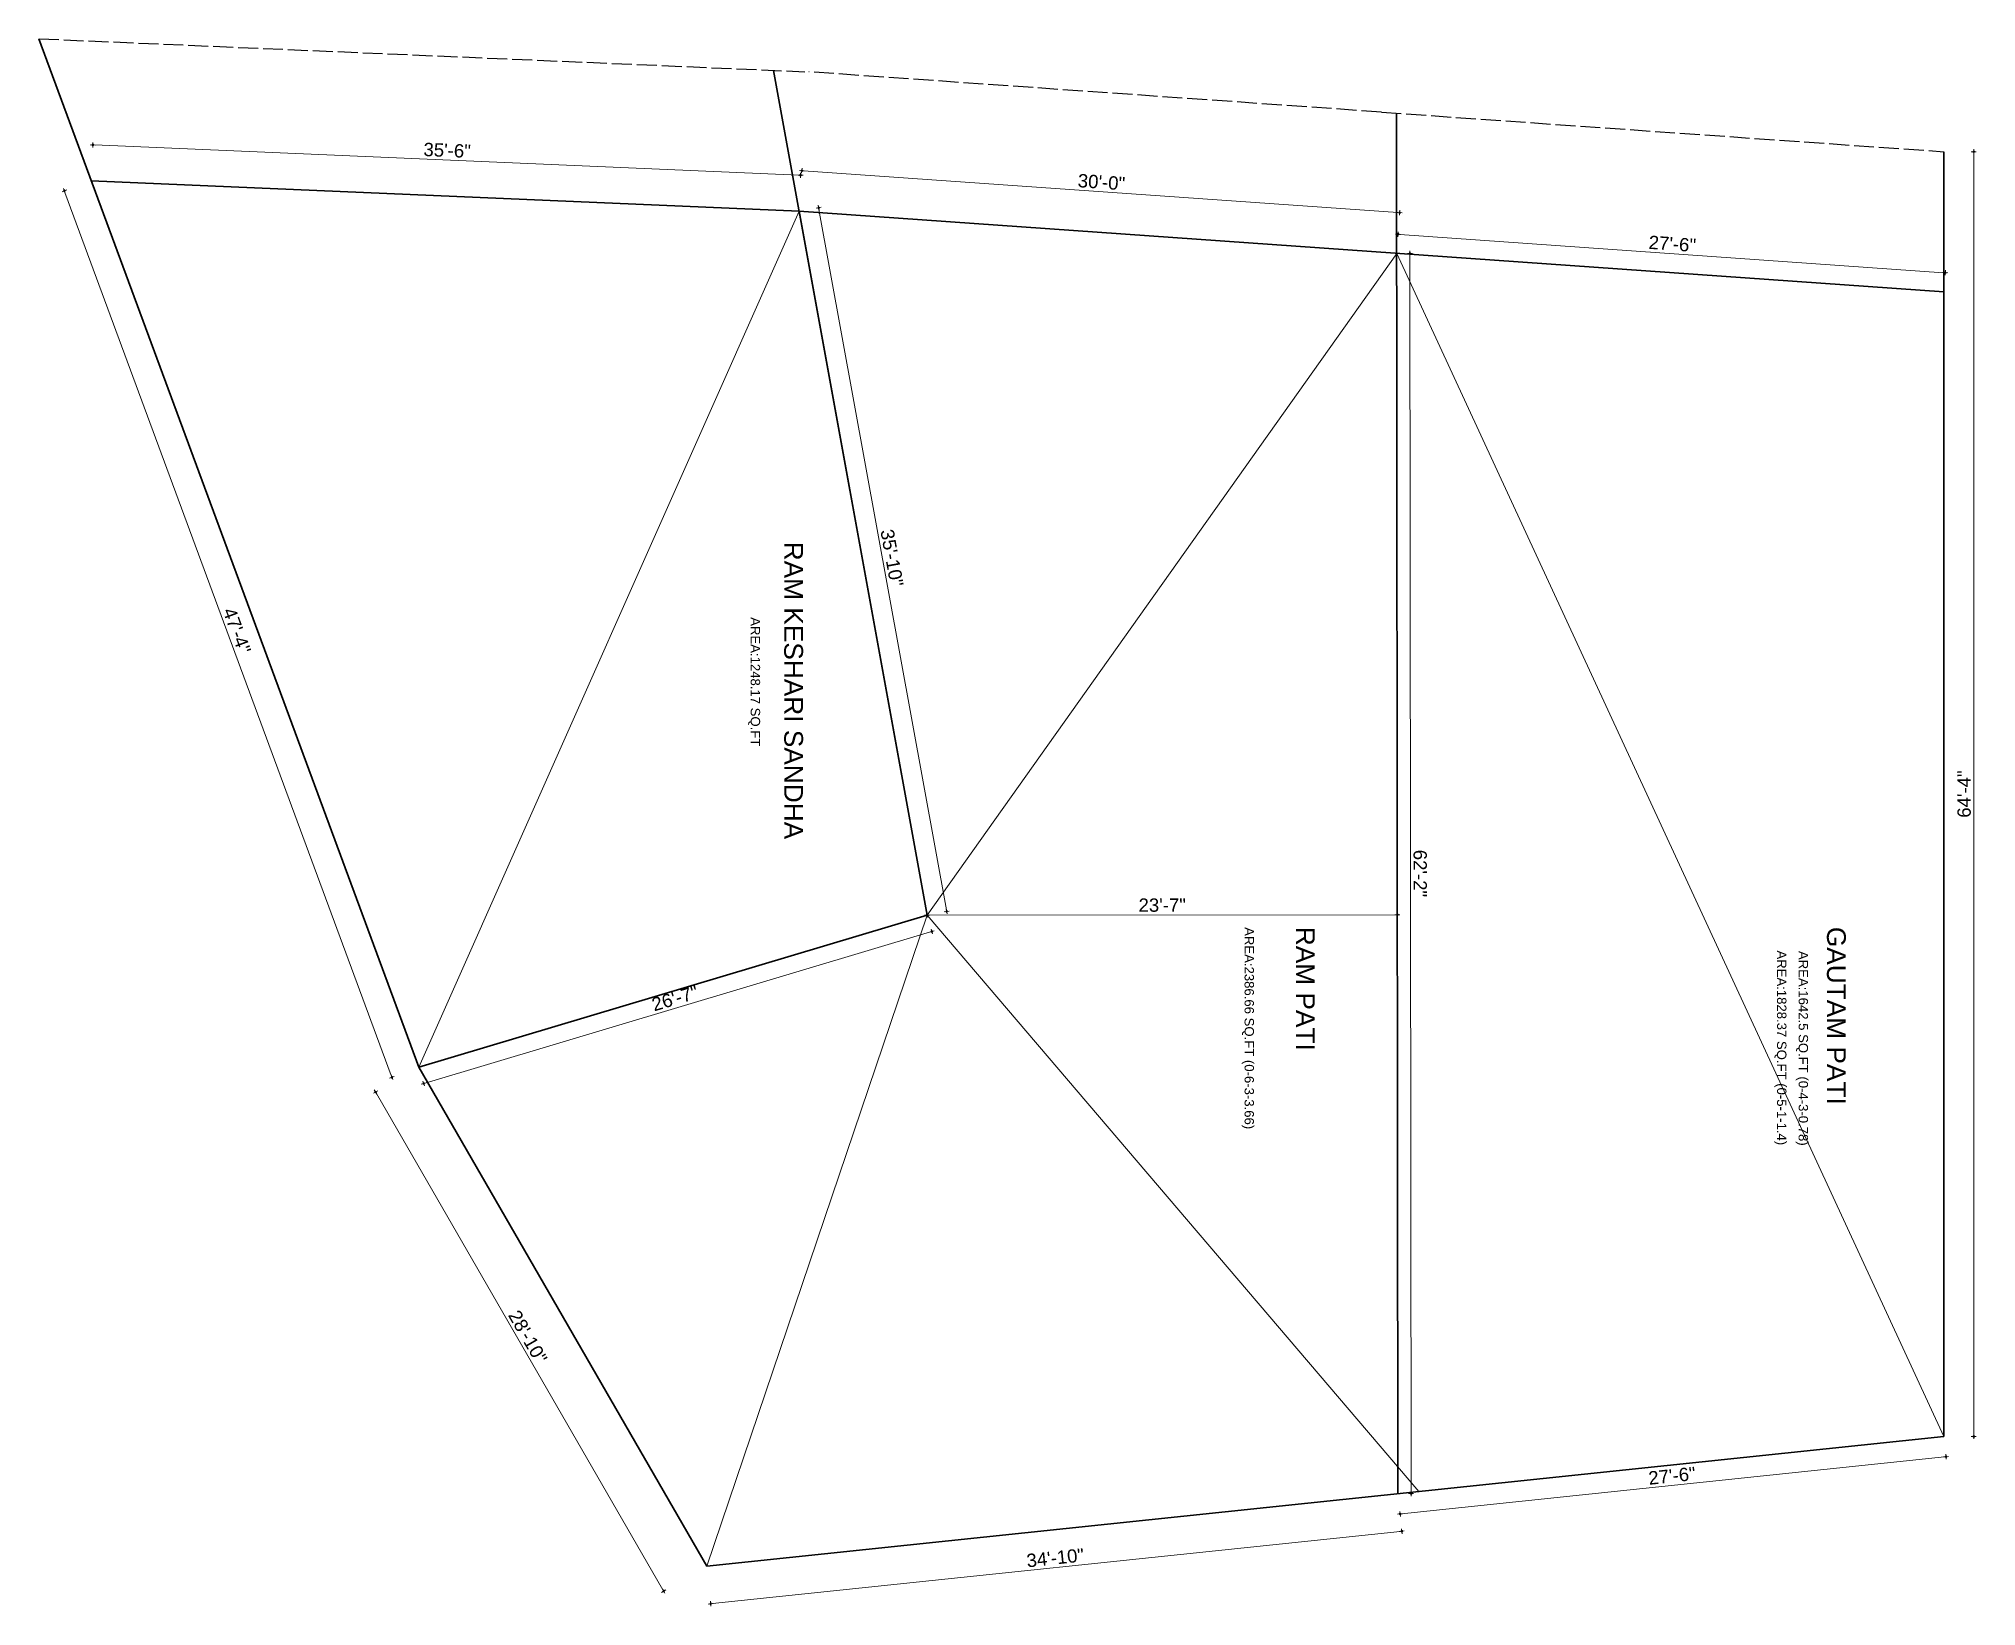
# Model space of a CAD drawing. Header units: inches. Extents: x -71 to 2682309, y -3332 to 801571.
# Drawn here: x 2650841 to 2652007, y 785466 to 786408 of the extents above; entities that cross this region are included whole.
import ezdxf

# ---------------------------------------------------------------- set-up
doc = ezdxf.new("R2010")
doc.units = ezdxf.units.IN
doc.header["$MEASUREMENT"] = 0
doc.header["$PDMODE"] = 99
doc.linetypes.add('ACAD_ISO02W100', pattern=[15, 12, -3])
doc.layers.add('Hatch', color=254, linetype='Continuous', lineweight=9)
doc.layers.add('S-DIM', color=7, linetype='Continuous')
doc.styles.add('DIM 8', font='arial.ttf', dxfattribs={"height": 8})
doc.styles.get("Standard").update_dxf_attribs({"font": 'arial.ttf'})
doc.dimstyles.new('Copy of DIM 8', dxfattribs={"dimtxt": 8, "dimasz": 1, "dimexe": 6, "dimexo": 18, "dimgap": 1.6875, "dimtad": 1, "dimdec": 0, "dimzin": 3, "dimdsep": 46, "dimlunit": 4, "dimtxsty": 'DIM 8', "dimblk": 'dot 2', "dimcen": 0.09375, "dimse1": 1, "dimse2": 1, "dimclrd": 1, "dimclre": 1, "dimclrt": 256, "dimadec": 0, "dimazin": 0, "dimtfac": 0.75, "dimtdec": 0, "dimtix": 1, "dimtmove": 1, "dimatfit": 3, "dimldrblk": 'DOT', "dimfxl": 1, "dimtolj": 1, "dimtzin": 0, "dimlwd": 9, "dimlwe": 9, "dimarcsym": 0})

msp = doc.modelspace()

# ---------------------------------------------------------------- texts
at = {"lineweight": 30, "attachment_point": 1, "rotation": 270}
for s, width, gutter_width, insert, char_height in [('RAM KESHARI SANDHA', 232.215, 0.941, (2651301, 786105.5), 11.294), ('AREA:1248.17 SQ.FT', 116.107, 0.471, (2651275.2, 786060.1), 5.647), ('AREA:2386.66 SQ.FT (0-6-3-3.66)', 130.509, 0.471, (2651572.2, 785873.8), 5.647), ('RAM PATI', 232.215, 0.941, (2651608.8, 785874), 11.29), ('GAUTAM PATI', 232.215, 0.941, (2651928.1, 785874), 11.294), ('AREA:1828.37 SQ.FT (0-5-1-1.4)', 131.217, 0.471, (2651892.4, 785859.8), 5.647), ('AREA:1642.5 SQ.FT (0-4-3-0.78)', 125.637, 0.471, (2651905.4, 785859.5), 5.647)]:
    msp.add_mtext_dynamic_manual_height_columns(s, width=width, gutter_width=gutter_width, heights=[0], dxfattribs=dict(at, insert=insert, char_height=char_height))

# ---------------------------------------------------------------- blocks, each defined once
blk = doc.blocks.new('_Dot')
at = {"color": 0, "linetype": 'ByBlock', "lineweight": -2}
blk.add_line((-0.5, 0), (-1, 0), dxfattribs=at)
at = {"color": 0, "linetype": 'ByBlock', "const_width": 0.5}
blk.add_lwpolyline([(-0.25, 0, 1), (0.25, 0, 1)], format="xyb", close=True, dxfattribs=at)
blk = doc.blocks.new('dot1')
at = {"layer": 'Hatch'}
h = blk.add_hatch(color=256, dxfattribs=at)
edge = h.paths.add_edge_path()
edge.add_arc((0, 0), 1, 0, 360)
for p, q in [((3, 0), (-3, 0)), ((0, 3), (0, -3))]:
    blk.add_line(p, q, dxfattribs=at)
blk.add_circle((0, 0), 1, dxfattribs=at)
blk = doc.blocks.new('dot 2')
at = {"layer": 'Hatch', "xscale": 0.5, "yscale": 0.5, "zscale": 0.5}
blk.add_blockref('dot1', (0, 0), dxfattribs=at)
blk = doc.blocks.new('*D434')
at = {"layer": 'Defpoints', "color": 0, "transparency": 16777216}
for p in [(2651375.6, 785881), (2651069.9, 785789.6), (2651072.9, 785779.8)]:
    blk.add_point(p, dxfattribs=at)
at = {"layer": 'S-DIM', "color": 1, "lineweight": 9, "transparency": 16777216}
blk.add_line((2651377.6, 785870.9), (2651073.8, 785780.1), dxfattribs=at)
for p, rotation in [((2651378.5, 785871.2), 16.64954854834702), ((2651072.9, 785779.8), 196.649548548347)]:
    blk.add_blockref('dot 2', p, dxfattribs=dict(at, rotation=rotation))
at = {"layer": 'S-DIM', "lineweight": 30, "transparency": 16777216, "insert": (2651224, 785831), "char_height": 8, "attachment_point": 5, "rotation": 16.6495, "style": 'DIM 8'}
blk.add_mtext('\\A1;26\'-7"', dxfattribs=at)
blk = doc.blocks.new('*D435')
at = {"layer": 'Defpoints', "color": 0, "transparency": 16777216}
for p in [(2650873, 786322.4), (2651069.9, 785789.6), (2651053.8, 785783.6)]:
    blk.add_point(p, dxfattribs=at)
at = {"layer": 'S-DIM', "color": 1, "lineweight": 9, "transparency": 16777216}
blk.add_line((2650857.1, 786315.4), (2651053.4, 785784.6), dxfattribs=at)
for p, rotation in [((2650856.8, 786316.4), 110.2894389901189), ((2651053.8, 785783.6), 290.2894389901189)]:
    blk.add_blockref('dot 2', p, dxfattribs=dict(at, rotation=rotation))
at = {"layer": 'S-DIM', "lineweight": 30, "transparency": 16777216, "insert": (2650960.6, 786052), "char_height": 8, "attachment_point": 5, "rotation": 290.2894, "style": 'DIM 8'}
blk.add_mtext('\\A1;47\'-4"', dxfattribs=at)
blk = doc.blocks.new('*D432')
at = {"layer": 'Defpoints', "color": 0, "transparency": 16777216}
for p in [(2651658.8, 785533.3), (2651243.2, 785489.7), (2651245.5, 785467.1)]:
    blk.add_point(p, dxfattribs=at)
at = {"layer": 'S-DIM', "color": 1, "lineweight": 9, "transparency": 16777216}
blk.add_line((2651660.1, 785510.6), (2651246.5, 785467.2), dxfattribs=at)
for p, rotation in [((2651661.1, 785510.7), 5.984815715103737), ((2651245.5, 785467.1), 185.9848157151038)]:
    blk.add_blockref('dot 2', p, dxfattribs=dict(at, rotation=rotation))
at = {"layer": 'S-DIM', "lineweight": 30, "transparency": 16777216, "insert": (2651452.7, 785494.7), "char_height": 8, "attachment_point": 5, "rotation": 5.9848, "style": 'DIM 8'}
blk.add_mtext('\\A1;34\'-10"', dxfattribs=at)
blk = doc.blocks.new('*D436')
at = {"layer": 'Defpoints', "color": 0, "transparency": 16777216}
for p in [(2651987.1, 786339.9), (2651987.1, 785567.7), (2652005.1, 785567.7)]:
    blk.add_point(p, dxfattribs=at)
at = {"layer": 'S-DIM', "color": 1, "lineweight": 9, "transparency": 16777216}
blk.add_line((2652005.1, 786338.9), (2652005.1, 785568.7), dxfattribs=at)
for p, rotation in [((2652005.1, 786339.9), 90), ((2652005.1, 785567.7), 270)]:
    blk.add_blockref('dot 2', p, dxfattribs=dict(at, rotation=rotation))
at = {"layer": 'S-DIM', "lineweight": 30, "transparency": 16777216, "insert": (2651999.3, 785953.8), "char_height": 8, "attachment_point": 5, "rotation": 90, "style": 'DIM 8'}
blk.add_mtext('\\A1;64\'-4"', dxfattribs=at)
blk = doc.blocks.new('*D437')
at = {"layer": 'Defpoints', "color": 0, "transparency": 16777216}
for p in [(2651658.9, 786290.3), (2651658.1, 786278.8), (2651987.1, 786255.7)]:
    blk.add_point(p, dxfattribs=at)
at = {"layer": 'S-DIM', "color": 1, "lineweight": 9, "transparency": 16777216}
blk.add_line((2651986.9, 786267.2), (2651659.9, 786290.2), dxfattribs=at)
for p, rotation in [((2651658.9, 786290.3), 175.9761398867195), ((2651987.9, 786267.2), 355.9761398867195)]:
    blk.add_blockref('dot 2', p, dxfattribs=dict(at, rotation=rotation))
at = {"layer": 'S-DIM', "lineweight": 30, "transparency": 16777216, "insert": (2651823.8, 786284.5), "char_height": 8, "attachment_point": 5, "rotation": 355.9761, "style": 'DIM 8'}
blk.add_mtext('\\A1;27\'-6"', dxfattribs=at)
blk = doc.blocks.new('*D438')
at = {"layer": 'Defpoints', "color": 0, "transparency": 16777216}
for p in [(2651987.1, 785567.7), (2651988.4, 785555.5), (2651658.8, 785533.3)]:
    blk.add_point(p, dxfattribs=at)
at = {"layer": 'S-DIM', "color": 1, "lineweight": 9, "transparency": 16777216}
blk.add_line((2651661, 785521.2), (2651987.4, 785555.4), dxfattribs=at)
for p, rotation in [((2651988.4, 785555.5), 5.984815715102127), ((2651660.1, 785521.1), 185.9848157151021)]:
    blk.add_blockref('dot 2', p, dxfattribs=dict(at, rotation=rotation))
at = {"layer": 'S-DIM', "lineweight": 30, "transparency": 16777216, "insert": (2651823.6, 785544), "char_height": 8, "attachment_point": 5, "rotation": 5.9848, "style": 'DIM 8'}
blk.add_mtext('\\A1;27\'-6"', dxfattribs=at)
blk = doc.blocks.new('*D439')
at = {"layer": 'Defpoints', "color": 0, "transparency": 16777216}
for p in [(2651300.3, 786328.5), (2651298.6, 786304.1), (2651658.1, 786278.8)]:
    blk.add_point(p, dxfattribs=at)
at = {"layer": 'S-DIM', "color": 1, "lineweight": 9, "transparency": 16777216}
blk.add_line((2651658.8, 786303.3), (2651301.3, 786328.4), dxfattribs=at)
for p, rotation in [((2651300.3, 786328.5), 175.978377302633), ((2651659.8, 786303.2), 355.9783773026331)]:
    blk.add_blockref('dot 2', p, dxfattribs=dict(at, rotation=rotation))
at = {"layer": 'S-DIM', "lineweight": 30, "transparency": 16777216, "insert": (2651480.5, 786321.6), "char_height": 8, "attachment_point": 5, "rotation": 355.9784, "style": 'DIM 8'}
blk.add_mtext('\\A1;30\'-0"', dxfattribs=at)
blk = doc.blocks.new('*D440')
at = {"layer": 'Defpoints', "color": 0, "transparency": 16777216}
for p in [(2651375.6, 785881.1), (2651658.5, 785881.3), (2651658.5, 785881.3)]:
    blk.add_point(p, dxfattribs=at)
at = {"layer": 'S-DIM', "color": 1, "lineweight": 9, "transparency": 16777216}
blk.add_line((2651376.6, 785881.1), (2651657.5, 785881.3), dxfattribs=at)
for p, rotation in [((2651375.6, 785881.1), 180.0524670740191), ((2651658.5, 785881.3), 0.05246707401908336)]:
    blk.add_blockref('dot 2', p, dxfattribs=dict(at, rotation=rotation))
at = {"layer": 'S-DIM', "lineweight": 30, "transparency": 16777216, "insert": (2651517, 785887), "char_height": 8, "attachment_point": 5, "rotation": 0.0525, "style": 'DIM 8'}
blk.add_mtext('\\A1;23\'-7"', dxfattribs=at)
blk = doc.blocks.new('*D441')
at = {"layer": 'Defpoints', "color": 0, "transparency": 16777216}
for p in [(2650873.9, 786344), (2650873, 786322.4), (2651298.6, 786304.1)]:
    blk.add_point(p, dxfattribs=at)
at = {"layer": 'S-DIM', "color": 1, "lineweight": 9, "transparency": 16777216}
blk.add_line((2651298.5, 786325.8), (2650874.9, 786344), dxfattribs=at)
for p, rotation in [((2650873.9, 786344), 177.5423265139118), ((2651299.5, 786325.8), 357.5423265139118)]:
    blk.add_blockref('dot 2', p, dxfattribs=dict(at, rotation=rotation))
at = {"layer": 'S-DIM', "lineweight": 30, "transparency": 16777216, "insert": (2651087, 786340.7), "char_height": 8, "attachment_point": 5, "rotation": 357.5423, "style": 'DIM 8'}
blk.add_mtext('\\A1;35\'-6"', dxfattribs=at)
blk = doc.blocks.new('*D442')
at = {"layer": 'Defpoints', "color": 0, "transparency": 16777216}
for p in [(2651658.1, 786278.8), (2651658.8, 785533.3), (2651666.7, 785533.3)]:
    blk.add_point(p, dxfattribs=at)
at = {"layer": 'S-DIM', "color": 1, "lineweight": 9, "transparency": 16777216}
blk.add_line((2651666, 786277.8), (2651666.7, 785534.3), dxfattribs=at)
for p, rotation in [((2651666, 786278.8), 90.05246707395932), ((2651666.7, 785533.3), 270.0524670739593)]:
    blk.add_blockref('dot 2', p, dxfattribs=dict(at, rotation=rotation))
at = {"layer": 'S-DIM', "lineweight": 30, "transparency": 16777216, "insert": (2651672.1, 785906.1), "char_height": 8, "attachment_point": 5, "rotation": 270.0525, "style": 'DIM 8'}
blk.add_mtext('\\A1;62\'-2"', dxfattribs=at)

# ---------------------------------------------------------------- dimensions: what is measured, and where the dimension line sits
at = {"layer": 'S-DIM', "lineweight": 30}
for p1, p2, distance, picture, middle in [((2651298.6, 786304.1), (2650873, 786322.4), -21.7, '*D441', (2651087, 786340.7)), ((2650873, 786322.4), (2651069.9, 785789.6), -17.3, '*D435', (2650960.6, 786052)), ((2651658.1, 786278.8), (2651298.6, 786304.1), -24.5, '*D439', (2651480.5, 786321.6)), ((2651987.1, 786255.7), (2651658.1, 786278.8), -11.5, '*D437', (2651823.8, 786284.5)), ((2651658.1, 786278.8), (2651658.8, 785533.3), 7.9, '*D442', (2651672.1, 785906.1)), ((2651375.6, 785881.1), (2651658.5, 785881.3), 0, '*D440', (2651517, 785887)), ((2651375.6, 785881), (2651069.9, 785789.6), 10.2, '*D434', (2651224, 785831)), ((2651658.8, 785533.3), (2651987.1, 785567.7), -12.2, '*D438', (2651823.6, 785544)), ((2651658.8, 785533.3), (2651243.2, 785489.7), 22.7, '*D432', (2651452.7, 785494.7))]:
    dim = msp.add_aligned_dim(p1=p1, p2=p2, distance=distance, dimstyle='Copy of DIM 8', dxfattribs=at)
    dim.commit()
    dim.dimension.update_dxf_attribs({"geometry": picture, "text_midpoint": middle})
dim = msp.add_linear_dim(base=(2652005.1, 785567.7), p1=(2651987.1, 786339.9), p2=(2651987.1, 785567.7), angle=270, dimstyle='Copy of DIM 8', dxfattribs=at)
dim.commit()
dim.dimension.update_dxf_attribs({"geometry": '*D436', "text_midpoint": (2651999.3, 785953.8)})
msp.add_aligned_dim(p1=(2651298.6, 786304.1), p2=(2651375.6, 785881.1), distance=12, dimstyle='Copy of DIM 8', dxfattribs=at).render()
at = {"layer": 'S-DIM', "color": 244, "lineweight": 30, "true_color": 0x991b1e}
msp.add_aligned_dim(p1=(2651069.9, 785789.7), p2=(2651243.2, 785489.7), distance=-30, dimstyle='Copy of DIM 8', dxfattribs=at).render()

# ---------------------------------------------------------------- linework, layer by layer
at = {"color": 244, "lineweight": 30, "true_color": 0x991b1e}
for p, q in [((2650841.4, 786407.8), (2651069.9, 785789.6)), ((2651283.2, 786388.8), (2651375.6, 785881.1)), ((2651658, 786363), (2651658.8, 785533.3)), ((2651987.1, 786339.9), (2651987.1, 785567.7)), ((2650873, 786322.4), (2651298.6, 786304.1)), ((2651642.9, 786279.9), (2651298.6, 786304.1)), ((2651298.6, 786304.1), (2651375.6, 785881.1)), ((2651642.9, 786279.9), (2651987.1, 786255.7)), ((2651375.6, 785881.1), (2651069.9, 785789.6)), ((2651243.2, 785489.7), (2651069.9, 785789.6)), ((2651987.1, 785567.7), (2651243.2, 785489.7))]:
    msp.add_line(p, q, dxfattribs=at)
at = {"linetype": 'ACAD_ISO02W100'}
for p, q in [((2650841.4, 786407.8), (2651302.2, 786388)), ((2651648.8, 786363.7), (2651304.5, 786387.9)), ((2651648.8, 786363.7), (2651987.1, 786339.9))]:
    msp.add_line(p, q, dxfattribs=at)
at = {"layer": 'Hatch'}
for p, q in [((2651069.9, 785789.6), (2651298.6, 786304.1)), ((2651658.1, 786278.8), (2651375.6, 785881)), ((2651658.1, 786278.8), (2651987.1, 785567.7)), ((2651243.2, 785489.7), (2651375.6, 785881.1)), ((2651375.6, 785881.1), (2651671.4, 785534.6))]:
    msp.add_line(p, q, dxfattribs=at)

msp.set_redraw_order([(e.dxf.handle, doc.entitydb.next_handle()) for e in msp.query("TEXT MTEXT ATTDEF DIMENSION ARC_DIMENSION")])  # texts and dimensions are drawn at this point

doc.saveas('drawing.dxf')
